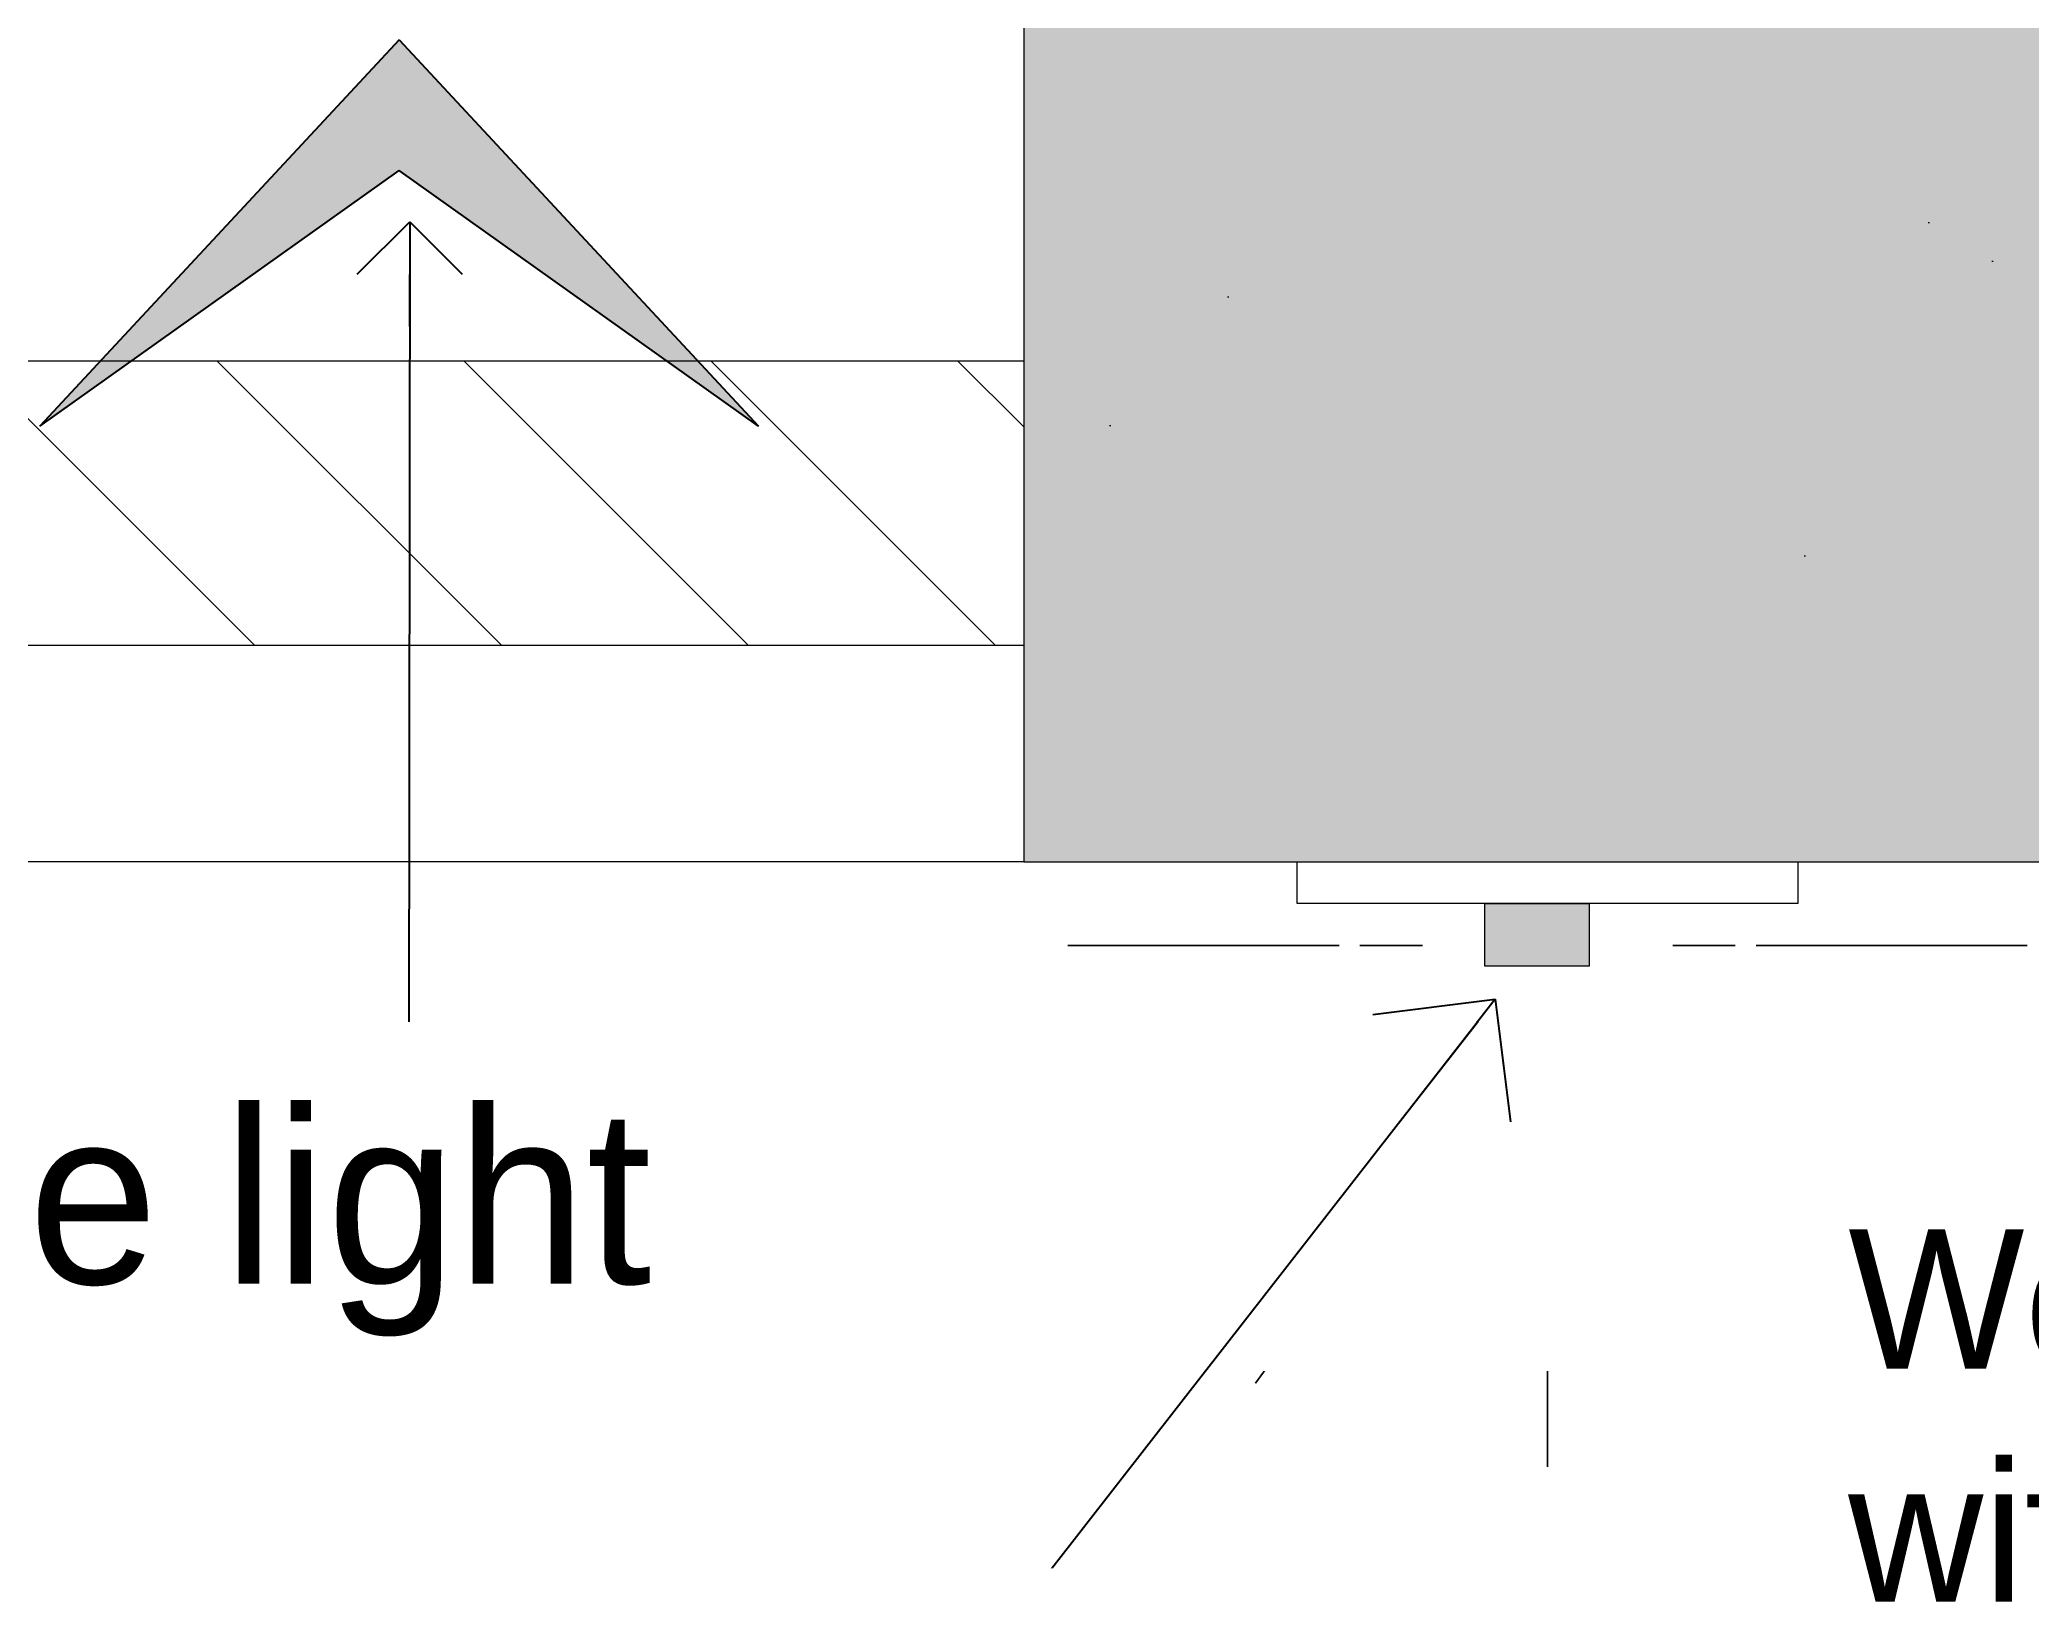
# Model space of a CAD drawing. Header units: inches. Extents: x -137722 to 81594, y -22256 to -1207.
# Drawn here: x -64406.656 to -64403.81, y -2416.778 to -2414.53 of the extents above; entities that cross this region are included whole.
import ezdxf

# ---------------------------------------------------------------- set-up
doc = ezdxf.new("R2010")
doc.units = ezdxf.units.IN
doc.header["$LTSCALE"] = 0.05
doc.header["$MEASUREMENT"] = 0
for name, color, linetype in [('Civil Dimension - Text', 7, 'Continuous'), ('Flooring Hatch', 251, 'Continuous'), ('text', 176, 'Continuous')]:
    doc.layers.add(name, color=color, linetype=linetype)
doc.layers.add('FURNITURE', color=36, linetype='Continuous', lineweight=18)
doc.layers.add('PDF6_RCP 1', color=7, linetype='Continuous', true_color=0xb9b9b9)
doc.styles.add('4MMOF3-8', font='ARIALN.TTF', dxfattribs={"height": 5.12})
doc.styles.add('9-128OF1-4', font='stylu.ttf')
doc.dimstyles.new('DIM 1-4', dxfattribs={"dimtxt": 3.0792, "dimasz": 1.82, "dimexe": 1.82, "dimexo": 0, "dimgap": 0.09, "dimtad": 0, "dimzin": 0, "dimdsep": 46, "dimlunit": 4, "dimtxsty": '9-128OF1-4', "dimblk": 'ARCHTICK', "dimcen": 1.8125, "dimdle": 1.82, "dimclrd": 8, "dimclre": 8, "dimadec": 0, "dimazin": 0, "dimtfac": 1, "dimtofl": 0, "dimtmove": 0, "dimatfit": 3, "dimldrblk": 'OPEN90', "dimfxl": 1, "dimtolj": 1, "dimtzin": 0, "dimlwd": -1, "dimarcsym": 0})
pattern_1 = [(127.5, (-109978.4844, 75098.0338), (-1.92682377, -0.062993358), [0, -1.52, 0, -1.7, 0, -1.625]), (97.5, (-109978.4844, 75098.0338), (-2.822146065, 1.769776705), [0, -0.82, 0, -1.37, 0, -0.525]), (57.5, (-109978.4844, 75096.8038), (-0.005659054, 3.114141862), [0, -0.5, 0, -1.8, 0, -2.35]), (47.5, (-109978.4844, 75096.8038), (-0.877675565, 3.006126605), [0, -0.25, 0, -1.18, 0, -1.35])]

# ---------------------------------------------------------------- blocks, each defined once
blk = doc.blocks.new('_ArchTick')
at = {"color": 0, "const_width": 0.15}
blk.add_lwpolyline([(-0.5, -0.5), (0.5, 0.5)], dxfattribs=at)
blk = doc.blocks.new('_Open90')
at = {"color": 0, "linetype": 'ByBlock', "lineweight": -2}
for p, q in [((-0.5, 0.5), (0, 0)), ((0, 0), (-1, 0)), ((0, 0), (-0.5, -0.5))]:
    blk.add_line(p, q, dxfattribs=at)
blk = doc.blocks.new('adwawd')
at = {"layer": 'Flooring Hatch', "ltscale": 50, "true_color": 0xcd6928, "transparency": 33554687}
h = blk.add_hatch(color=32, dxfattribs=at)
h.dxf.hatch_style = 1
h.paths.add_polyline_path([(-77941.344, -7094.037), (-77946.008, -7099.053), (-77941.344, -7095.735), (-77936.679, -7099.053)])
at = {"layer": 'Civil Dimension - Text', "color": 2, "ltscale": 50}
for p, q in [((-77941.344, -7094.037), (-77946.008, -7099.053)), ((-77941.344, -7094.037), (-77936.679, -7099.053)), ((-77946.008, -7099.053), (-77941.344, -7095.735)), ((-77936.679, -7099.053), (-77941.344, -7095.735))]:
    blk.add_line(p, q, dxfattribs=at)

msp = doc.modelspace()

# ---------------------------------------------------------------- hatches: boundary and pattern name
at = {"layer": 'FURNITURE', "ltscale": 50}
h = msp.add_hatch(dxfattribs=at)
h.set_pattern_fill('AR-SAND', color=256, angle=90)
h.set_pattern_definition(pattern_1)
h.paths.add_polyline_path([(-64403.7469, -2413.7079), (-64405.2469, -2413.7079), (-64405.2469, -2415.7079), (-64403.7469, -2415.7079)])
h = msp.add_hatch(dxfattribs=at)
h.set_pattern_fill('AR-SAND', color=256, angle=90)
h.set_pattern_definition(pattern_1)
h.paths.add_polyline_path([(-64405.2469, -2415.7079), (-64403.7469, -2415.7079), (-64403.7469, -2413.7079), (-64405.2469, -2413.7079)])
h = msp.add_hatch(dxfattribs=at)
h.set_pattern_fill('AR-SAND', color=256, angle=90)
h.set_pattern_definition(pattern_1)
h.paths.add_polyline_path([(-64405.2469, -2415.7079), (-64403.7469, -2415.7079), (-64403.7469, -2413.7079), (-64405.2469, -2413.7079)])
h = msp.add_hatch(color=256, dxfattribs=at)
h.dxf.hatch_style = 1
h.paths.add_polyline_path([(-64403.7469, -2413.7079), (-64405.2469, -2413.7079), (-64405.2469, -2415.7079), (-64403.7469, -2415.7079)])
h = msp.add_hatch(dxfattribs=at)
h.set_pattern_fill('ANSI31', color=256, scale=2, angle=90)
h.set_pattern_definition([(135, (-0.41622, -20.95254), (-0.1767766953, -0.1767766953), [])])
h.paths.add_polyline_path([(-64405.2469, -2415.3979), (-64405.2469, -2414.9906), (-64411.7279, -2414.9906), (-64411.7279, -2415.3979)])
at = {"layer": 'PDF6_RCP 1', "true_color": 0xf8d731}
msp.add_hatch(color=40, dxfattribs=at).paths.add_polyline_path([(-64404.4371, -2415.8572), (-64404.5865, -2415.8572), (-64404.5865, -2415.7676), (-64404.4371, -2415.7676)])

# ---------------------------------------------------------------- linework, layer by layer
at = {"layer": 'FURNITURE', "ltscale": 50}
for p, q in [((-64405.2469, -2414.9906), (-64411.7279, -2414.9906)), ((-64405.2469, -2415.3979), (-64411.7279, -2415.3979)), ((-64405.2469, -2415.7079), (-64411.7279, -2415.7079))]:
    msp.add_line(p, q, dxfattribs=at)
msp.add_lwpolyline([(-64403.7469, -2415.7079), (-64403.7469, -2413.7079), (-64405.2469, -2413.7079), (-64405.2469, -2415.7079)], close=True, dxfattribs=at)
at = {"layer": 'PDF6_RCP 1', "color": 244, "lineweight": 5, "true_color": 0x991b1e}
for points in [[(-64404.8553, -2415.7079), (-64404.1385, -2415.7079), (-64404.1385, -2415.7676), (-64404.8553, -2415.7676)], [(-64404.8553, -2415.7079), (-64404.1385, -2415.7079), (-64404.1385, -2415.7676), (-64404.8553, -2415.7676)], [(-64404.8553, -2415.7079), (-64404.1385, -2415.7079), (-64404.1385, -2415.7676), (-64404.8553, -2415.7676)], [(-64404.8553, -2415.7079), (-64404.1385, -2415.7079), (-64404.1385, -2415.7676), (-64404.8553, -2415.7676)], [(-64404.8553, -2415.7079), (-64404.1385, -2415.7079), (-64404.1385, -2415.7676), (-64404.8553, -2415.7676)], [(-64404.8553, -2415.7079), (-64404.1385, -2415.7079), (-64404.1385, -2415.7676), (-64404.8553, -2415.7676)], [(-64404.8553, -2415.7079), (-64404.1385, -2415.7079), (-64404.1385, -2415.7676), (-64404.8553, -2415.7676)], [(-64404.8553, -2415.7079), (-64404.1385, -2415.7079), (-64404.1385, -2415.7676), (-64404.8553, -2415.7676)], [(-64404.8553, -2415.7079), (-64404.1385, -2415.7079), (-64404.1385, -2415.7676), (-64404.8553, -2415.7676)], [(-64404.8553, -2415.7079), (-64404.1385, -2415.7079), (-64404.1385, -2415.7676), (-64404.8553, -2415.7676)], [(-64404.8553, -2415.7079), (-64404.1385, -2415.7079), (-64404.1385, -2415.7676), (-64404.8553, -2415.7676)], [(-64404.8553, -2415.7079), (-64404.1385, -2415.7079), (-64404.1385, -2415.7676), (-64404.8553, -2415.7676)], [(-64404.8553, -2415.7079), (-64404.1385, -2415.7079), (-64404.1385, -2415.7676), (-64404.8553, -2415.7676)], [(-64404.8553, -2415.7079), (-64404.1385, -2415.7079), (-64404.1385, -2415.7676), (-64404.8553, -2415.7676)], [(-64404.8553, -2415.7079), (-64404.1385, -2415.7079), (-64404.1385, -2415.7676), (-64404.8553, -2415.7676)], [(-64404.8553, -2415.7079), (-64404.1385, -2415.7079), (-64404.1385, -2415.7676), (-64404.8553, -2415.7676)], [(-64404.8553, -2415.7079), (-64404.1385, -2415.7079), (-64404.1385, -2415.7676), (-64404.8553, -2415.7676)], [(-64404.8553, -2415.7079), (-64404.1385, -2415.7079), (-64404.1385, -2415.7676), (-64404.8553, -2415.7676)], [(-64404.8553, -2415.7079), (-64404.1385, -2415.7079), (-64404.1385, -2415.7676), (-64404.8553, -2415.7676)], [(-64404.8553, -2415.7079), (-64404.1385, -2415.7079), (-64404.1385, -2415.7676), (-64404.8553, -2415.7676)], [(-64404.8553, -2415.7079), (-64404.1385, -2415.7079), (-64404.1385, -2415.7676), (-64404.8553, -2415.7676)], [(-64404.8553, -2415.7079), (-64404.1385, -2415.7079), (-64404.1385, -2415.7676), (-64404.8553, -2415.7676)], [(-64404.8553, -2415.7079), (-64404.1385, -2415.7079), (-64404.1385, -2415.7676), (-64404.8553, -2415.7676)], [(-64404.8553, -2415.7079), (-64404.1385, -2415.7079), (-64404.1385, -2415.7676), (-64404.8553, -2415.7676)], [(-64404.8553, -2415.7079), (-64404.1385, -2415.7079), (-64404.1385, -2415.7676), (-64404.8553, -2415.7676)], [(-64404.8553, -2415.7079), (-64404.1385, -2415.7079), (-64404.1385, -2415.7676), (-64404.8553, -2415.7676)], [(-64404.8553, -2415.7079), (-64404.1385, -2415.7079), (-64404.1385, -2415.7676), (-64404.8553, -2415.7676)], [(-64404.8553, -2415.7079), (-64404.1385, -2415.7079), (-64404.1385, -2415.7676), (-64404.8553, -2415.7676)], [(-64404.8553, -2415.7079), (-64404.1385, -2415.7079), (-64404.1385, -2415.7676), (-64404.8553, -2415.7676)], [(-64404.5865, -2415.7676), (-64404.4371, -2415.7676), (-64404.4371, -2415.8572), (-64404.5865, -2415.8572)], [(-64404.5865, -2415.7676), (-64404.4371, -2415.7676), (-64404.4371, -2415.8572), (-64404.5865, -2415.8572)], [(-64404.5865, -2415.7676), (-64404.4371, -2415.7676), (-64404.4371, -2415.8572), (-64404.5865, -2415.8572)], [(-64404.5865, -2415.7676), (-64404.4371, -2415.7676), (-64404.4371, -2415.8572), (-64404.5865, -2415.8572)], [(-64404.5865, -2415.7676), (-64404.4371, -2415.7676), (-64404.4371, -2415.8572), (-64404.5865, -2415.8572)], [(-64404.5865, -2415.7676), (-64404.4371, -2415.7676), (-64404.4371, -2415.8572), (-64404.5865, -2415.8572)], [(-64404.5865, -2415.7676), (-64404.4371, -2415.7676), (-64404.4371, -2415.8572), (-64404.5865, -2415.8572)], [(-64404.5865, -2415.7676), (-64404.4371, -2415.7676), (-64404.4371, -2415.8572), (-64404.5865, -2415.8572)], [(-64404.5865, -2415.7676), (-64404.4371, -2415.7676), (-64404.4371, -2415.8572), (-64404.5865, -2415.8572)], [(-64404.5865, -2415.7676), (-64404.4371, -2415.7676), (-64404.4371, -2415.8572), (-64404.5865, -2415.8572)], [(-64404.5865, -2415.7676), (-64404.4371, -2415.7676), (-64404.4371, -2415.8572), (-64404.5865, -2415.8572)], [(-64404.5865, -2415.7676), (-64404.4371, -2415.7676), (-64404.4371, -2415.8572), (-64404.5865, -2415.8572)], [(-64404.5865, -2415.7676), (-64404.4371, -2415.7676), (-64404.4371, -2415.8572), (-64404.5865, -2415.8572)], [(-64404.5865, -2415.7676), (-64404.4371, -2415.7676), (-64404.4371, -2415.8572), (-64404.5865, -2415.8572)], [(-64404.5865, -2415.7676), (-64404.4371, -2415.7676), (-64404.4371, -2415.8572), (-64404.5865, -2415.8572)], [(-64404.5865, -2415.7676), (-64404.4371, -2415.7676), (-64404.4371, -2415.8572), (-64404.5865, -2415.8572)], [(-64404.5865, -2415.7676), (-64404.4371, -2415.7676), (-64404.4371, -2415.8572), (-64404.5865, -2415.8572)], [(-64404.5865, -2415.7676), (-64404.4371, -2415.7676), (-64404.4371, -2415.8572), (-64404.5865, -2415.8572)], [(-64404.5865, -2415.7676), (-64404.4371, -2415.7676), (-64404.4371, -2415.8572), (-64404.5865, -2415.8572)], [(-64404.5865, -2415.7676), (-64404.4371, -2415.7676), (-64404.4371, -2415.8572), (-64404.5865, -2415.8572)], [(-64404.5865, -2415.7676), (-64404.4371, -2415.7676), (-64404.4371, -2415.8572), (-64404.5865, -2415.8572)], [(-64404.5865, -2415.7676), (-64404.4371, -2415.7676), (-64404.4371, -2415.8572), (-64404.5865, -2415.8572)], [(-64404.5865, -2415.7676), (-64404.4371, -2415.7676), (-64404.4371, -2415.8572), (-64404.5865, -2415.8572)], [(-64404.5865, -2415.7676), (-64404.4371, -2415.7676), (-64404.4371, -2415.8572), (-64404.5865, -2415.8572)], [(-64404.5865, -2415.7676), (-64404.4371, -2415.7676), (-64404.4371, -2415.8572), (-64404.5865, -2415.8572)], [(-64404.5865, -2415.7676), (-64404.4371, -2415.7676), (-64404.4371, -2415.8572), (-64404.5865, -2415.8572)], [(-64404.5865, -2415.7676), (-64404.4371, -2415.7676), (-64404.4371, -2415.8572), (-64404.5865, -2415.8572)], [(-64404.5865, -2415.7676), (-64404.4371, -2415.7676), (-64404.4371, -2415.8572), (-64404.5865, -2415.8572)], [(-64404.5865, -2415.7676), (-64404.4371, -2415.7676), (-64404.4371, -2415.8572), (-64404.5865, -2415.8572)]]:
    msp.add_lwpolyline(points, close=True, dxfattribs=at)
at = {"layer": 'PDF6_RCP 1', "color": 244, "lineweight": 0, "true_color": 0x991b1e}
for points in [[(-64404.7955, -2415.8273), (-64405.1838, -2415.8273)], [(-64404.7955, -2415.8273), (-64405.1838, -2415.8273)], [(-64404.6761, -2415.8273), (-64404.7657, -2415.8273)], [(-64404.6761, -2415.8273), (-64404.7657, -2415.8273)], [(-64404.3177, -2415.8273), (-64404.2281, -2415.8273)], [(-64404.3177, -2415.8273), (-64404.2281, -2415.8273)], [(-64404.1982, -2415.8273), (-64403.81, -2415.8273)], [(-64404.1982, -2415.8273), (-64403.81, -2415.8273)], [(-64404.6761, -2415.9468), (-64404.7657, -2415.9766)], [(-64404.6761, -2415.9468), (-64404.7657, -2415.9766)], [(-64404.3177, -2415.9468), (-64404.258, -2415.9766)], [(-64404.3177, -2415.9468), (-64404.258, -2415.9766)], [(-64404.7955, -2415.9766), (-64405.1539, -2416.0961)], [(-64404.7955, -2415.9766), (-64405.1539, -2416.0961)], [(-64404.1982, -2415.9766), (-64403.8398, -2416.0961)], [(-64404.1982, -2415.9766), (-64403.8398, -2416.0961)], [(-64404.6163, -2416.0364), (-64404.6462, -2416.0961)], [(-64404.6163, -2416.0364), (-64404.6462, -2416.0961)], [(-64404.3774, -2416.0364), (-64404.3475, -2416.0961)], [(-64404.3774, -2416.0364), (-64404.3475, -2416.0961)], [(-64404.4969, -2416.0662), (-64404.4969, -2416.1558)], [(-64404.4969, -2416.0662), (-64404.4969, -2416.1558)], [(-64404.6761, -2416.126), (-64404.915, -2416.4545)], [(-64404.6761, -2416.126), (-64404.915, -2416.4545)], [(-64404.3177, -2416.126), (-64404.0788, -2416.4545)], [(-64404.3177, -2416.126), (-64404.0788, -2416.4545)], [(-64404.4969, -2416.1857), (-64404.4969, -2416.574)], [(-64404.4969, -2416.1857), (-64404.4969, -2416.574)]]:
    msp.add_lwpolyline(points, close=True, dxfattribs=at)
for points in [[(-64405.1838, -2415.8273), (-64404.7955, -2415.8273)], [(-64405.1838, -2415.8273), (-64404.7955, -2415.8273)], [(-64405.1838, -2415.8273), (-64404.7955, -2415.8273)], [(-64405.1838, -2415.8273), (-64404.7955, -2415.8273)], [(-64405.1838, -2415.8273), (-64404.7955, -2415.8273)], [(-64405.1838, -2415.8273), (-64404.7955, -2415.8273)], [(-64405.1838, -2415.8273), (-64404.7955, -2415.8273)], [(-64405.1838, -2415.8273), (-64404.7955, -2415.8273)], [(-64405.1838, -2415.8273), (-64404.7955, -2415.8273)], [(-64405.1838, -2415.8273), (-64404.7955, -2415.8273)], [(-64405.1838, -2415.8273), (-64404.7955, -2415.8273)], [(-64405.1838, -2415.8273), (-64404.7955, -2415.8273)], [(-64405.1838, -2415.8273), (-64404.7955, -2415.8273)], [(-64405.1838, -2415.8273), (-64404.7955, -2415.8273)], [(-64405.1838, -2415.8273), (-64404.7955, -2415.8273)], [(-64405.1838, -2415.8273), (-64404.7955, -2415.8273)], [(-64405.1838, -2415.8273), (-64404.7955, -2415.8273)], [(-64405.1838, -2415.8273), (-64404.7955, -2415.8273)], [(-64405.1838, -2415.8273), (-64404.7955, -2415.8273)], [(-64405.1838, -2415.8273), (-64404.7955, -2415.8273)], [(-64405.1838, -2415.8273), (-64404.7955, -2415.8273)], [(-64405.1838, -2415.8273), (-64404.7955, -2415.8273)], [(-64405.1838, -2415.8273), (-64404.7955, -2415.8273)], [(-64405.1838, -2415.8273), (-64404.7955, -2415.8273)], [(-64405.1838, -2415.8273), (-64404.7955, -2415.8273)], [(-64404.7657, -2415.8273), (-64404.6761, -2415.8273)], [(-64404.7657, -2415.8273), (-64404.6761, -2415.8273)], [(-64404.7657, -2415.8273), (-64404.6761, -2415.8273)], [(-64404.7657, -2415.8273), (-64404.6761, -2415.8273)], [(-64404.7657, -2415.8273), (-64404.6761, -2415.8273)], [(-64404.7657, -2415.8273), (-64404.6761, -2415.8273)], [(-64404.7657, -2415.8273), (-64404.6761, -2415.8273)], [(-64404.7657, -2415.8273), (-64404.6761, -2415.8273)], [(-64404.7657, -2415.8273), (-64404.6761, -2415.8273)], [(-64404.7657, -2415.8273), (-64404.6761, -2415.8273)], [(-64404.7657, -2415.8273), (-64404.6761, -2415.8273)], [(-64404.7657, -2415.8273), (-64404.6761, -2415.8273)], [(-64404.7657, -2415.8273), (-64404.6761, -2415.8273)], [(-64404.7657, -2415.8273), (-64404.6761, -2415.8273)], [(-64404.7657, -2415.8273), (-64404.6761, -2415.8273)], [(-64404.7657, -2415.8273), (-64404.6761, -2415.8273)], [(-64404.7657, -2415.8273), (-64404.6761, -2415.8273)], [(-64404.7657, -2415.8273), (-64404.6761, -2415.8273)], [(-64404.7657, -2415.8273), (-64404.6761, -2415.8273)], [(-64404.7657, -2415.8273), (-64404.6761, -2415.8273)], [(-64404.7657, -2415.8273), (-64404.6761, -2415.8273)], [(-64404.7657, -2415.8273), (-64404.6761, -2415.8273)], [(-64404.7657, -2415.8273), (-64404.6761, -2415.8273)], [(-64404.7657, -2415.8273), (-64404.6761, -2415.8273)], [(-64404.7657, -2415.8273), (-64404.6761, -2415.8273)], [(-64404.2281, -2415.8273), (-64404.3177, -2415.8273)], [(-64404.2281, -2415.8273), (-64404.3177, -2415.8273)], [(-64404.2281, -2415.8273), (-64404.3177, -2415.8273)], [(-64404.2281, -2415.8273), (-64404.3177, -2415.8273)], [(-64404.2281, -2415.8273), (-64404.3177, -2415.8273)], [(-64404.2281, -2415.8273), (-64404.3177, -2415.8273)], [(-64404.2281, -2415.8273), (-64404.3177, -2415.8273)], [(-64404.2281, -2415.8273), (-64404.3177, -2415.8273)], [(-64404.2281, -2415.8273), (-64404.3177, -2415.8273)], [(-64404.2281, -2415.8273), (-64404.3177, -2415.8273)], [(-64404.2281, -2415.8273), (-64404.3177, -2415.8273)], [(-64404.2281, -2415.8273), (-64404.3177, -2415.8273)], [(-64404.2281, -2415.8273), (-64404.3177, -2415.8273)], [(-64404.2281, -2415.8273), (-64404.3177, -2415.8273)], [(-64404.2281, -2415.8273), (-64404.3177, -2415.8273)], [(-64404.2281, -2415.8273), (-64404.3177, -2415.8273)], [(-64404.2281, -2415.8273), (-64404.3177, -2415.8273)], [(-64404.2281, -2415.8273), (-64404.3177, -2415.8273)], [(-64404.2281, -2415.8273), (-64404.3177, -2415.8273)], [(-64404.2281, -2415.8273), (-64404.3177, -2415.8273)], [(-64404.2281, -2415.8273), (-64404.3177, -2415.8273)], [(-64404.2281, -2415.8273), (-64404.3177, -2415.8273)], [(-64404.2281, -2415.8273), (-64404.3177, -2415.8273)], [(-64404.2281, -2415.8273), (-64404.3177, -2415.8273)], [(-64404.2281, -2415.8273), (-64404.3177, -2415.8273)], [(-64403.81, -2415.8273), (-64404.1982, -2415.8273)], [(-64403.81, -2415.8273), (-64404.1982, -2415.8273)], [(-64403.81, -2415.8273), (-64404.1982, -2415.8273)], [(-64403.81, -2415.8273), (-64404.1982, -2415.8273)], [(-64403.81, -2415.8273), (-64404.1982, -2415.8273)], [(-64403.81, -2415.8273), (-64404.1982, -2415.8273)], [(-64403.81, -2415.8273), (-64404.1982, -2415.8273)], [(-64403.81, -2415.8273), (-64404.1982, -2415.8273)], [(-64403.81, -2415.8273), (-64404.1982, -2415.8273)], [(-64403.81, -2415.8273), (-64404.1982, -2415.8273)], [(-64403.81, -2415.8273), (-64404.1982, -2415.8273)], [(-64403.81, -2415.8273), (-64404.1982, -2415.8273)], [(-64403.81, -2415.8273), (-64404.1982, -2415.8273)], [(-64403.81, -2415.8273), (-64404.1982, -2415.8273)], [(-64403.81, -2415.8273), (-64404.1982, -2415.8273)], [(-64403.81, -2415.8273), (-64404.1982, -2415.8273)], [(-64403.81, -2415.8273), (-64404.1982, -2415.8273)], [(-64403.81, -2415.8273), (-64404.1982, -2415.8273)], [(-64403.81, -2415.8273), (-64404.1982, -2415.8273)], [(-64403.81, -2415.8273), (-64404.1982, -2415.8273)], [(-64403.81, -2415.8273), (-64404.1982, -2415.8273)], [(-64403.81, -2415.8273), (-64404.1982, -2415.8273)], [(-64403.81, -2415.8273), (-64404.1982, -2415.8273)], [(-64403.81, -2415.8273), (-64404.1982, -2415.8273)], [(-64403.81, -2415.8273), (-64404.1982, -2415.8273)], [(-64404.7657, -2415.9766), (-64404.6761, -2415.9468)], [(-64404.7657, -2415.9766), (-64404.6761, -2415.9468)], [(-64404.7657, -2415.9766), (-64404.6761, -2415.9468)], [(-64404.7657, -2415.9766), (-64404.6761, -2415.9468)], [(-64404.7657, -2415.9766), (-64404.6761, -2415.9468)], [(-64404.7657, -2415.9766), (-64404.6761, -2415.9468)], [(-64404.7657, -2415.9766), (-64404.6761, -2415.9468)], [(-64404.7657, -2415.9766), (-64404.6761, -2415.9468)], [(-64404.7657, -2415.9766), (-64404.6761, -2415.9468)], [(-64404.7657, -2415.9766), (-64404.6761, -2415.9468)], [(-64404.7657, -2415.9766), (-64404.6761, -2415.9468)], [(-64404.7657, -2415.9766), (-64404.6761, -2415.9468)], [(-64404.7657, -2415.9766), (-64404.6761, -2415.9468)], [(-64404.7657, -2415.9766), (-64404.6761, -2415.9468)], [(-64404.7657, -2415.9766), (-64404.6761, -2415.9468)], [(-64404.7657, -2415.9766), (-64404.6761, -2415.9468)], [(-64404.7657, -2415.9766), (-64404.6761, -2415.9468)], [(-64404.7657, -2415.9766), (-64404.6761, -2415.9468)], [(-64404.7657, -2415.9766), (-64404.6761, -2415.9468)], [(-64404.7657, -2415.9766), (-64404.6761, -2415.9468)], [(-64404.7657, -2415.9766), (-64404.6761, -2415.9468)], [(-64404.7657, -2415.9766), (-64404.6761, -2415.9468)], [(-64404.7657, -2415.9766), (-64404.6761, -2415.9468)], [(-64404.7657, -2415.9766), (-64404.6761, -2415.9468)], [(-64404.7657, -2415.9766), (-64404.6761, -2415.9468)], [(-64404.258, -2415.9766), (-64404.3177, -2415.9468)], [(-64404.258, -2415.9766), (-64404.3177, -2415.9468)], [(-64404.258, -2415.9766), (-64404.3177, -2415.9468)], [(-64404.258, -2415.9766), (-64404.3177, -2415.9468)], [(-64404.258, -2415.9766), (-64404.3177, -2415.9468)], [(-64404.258, -2415.9766), (-64404.3177, -2415.9468)], [(-64404.258, -2415.9766), (-64404.3177, -2415.9468)], [(-64404.258, -2415.9766), (-64404.3177, -2415.9468)], [(-64404.258, -2415.9766), (-64404.3177, -2415.9468)], [(-64404.258, -2415.9766), (-64404.3177, -2415.9468)], [(-64404.258, -2415.9766), (-64404.3177, -2415.9468)], [(-64404.258, -2415.9766), (-64404.3177, -2415.9468)], [(-64404.258, -2415.9766), (-64404.3177, -2415.9468)], [(-64404.258, -2415.9766), (-64404.3177, -2415.9468)], [(-64404.258, -2415.9766), (-64404.3177, -2415.9468)], [(-64404.258, -2415.9766), (-64404.3177, -2415.9468)], [(-64404.258, -2415.9766), (-64404.3177, -2415.9468)], [(-64404.258, -2415.9766), (-64404.3177, -2415.9468)], [(-64404.258, -2415.9766), (-64404.3177, -2415.9468)], [(-64404.258, -2415.9766), (-64404.3177, -2415.9468)], [(-64404.258, -2415.9766), (-64404.3177, -2415.9468)], [(-64404.258, -2415.9766), (-64404.3177, -2415.9468)], [(-64404.258, -2415.9766), (-64404.3177, -2415.9468)], [(-64404.258, -2415.9766), (-64404.3177, -2415.9468)], [(-64404.258, -2415.9766), (-64404.3177, -2415.9468)], [(-64405.1539, -2416.0961), (-64404.7955, -2415.9766)], [(-64405.1539, -2416.0961), (-64404.7955, -2415.9766)], [(-64405.1539, -2416.0961), (-64404.7955, -2415.9766)], [(-64405.1539, -2416.0961), (-64404.7955, -2415.9766)], [(-64405.1539, -2416.0961), (-64404.7955, -2415.9766)], [(-64405.1539, -2416.0961), (-64404.7955, -2415.9766)], [(-64405.1539, -2416.0961), (-64404.7955, -2415.9766)], [(-64405.1539, -2416.0961), (-64404.7955, -2415.9766)], [(-64405.1539, -2416.0961), (-64404.7955, -2415.9766)], [(-64405.1539, -2416.0961), (-64404.7955, -2415.9766)], [(-64405.1539, -2416.0961), (-64404.7955, -2415.9766)], [(-64405.1539, -2416.0961), (-64404.7955, -2415.9766)], [(-64405.1539, -2416.0961), (-64404.7955, -2415.9766)], [(-64405.1539, -2416.0961), (-64404.7955, -2415.9766)], [(-64405.1539, -2416.0961), (-64404.7955, -2415.9766)], [(-64405.1539, -2416.0961), (-64404.7955, -2415.9766)], [(-64405.1539, -2416.0961), (-64404.7955, -2415.9766)], [(-64405.1539, -2416.0961), (-64404.7955, -2415.9766)], [(-64405.1539, -2416.0961), (-64404.7955, -2415.9766)], [(-64405.1539, -2416.0961), (-64404.7955, -2415.9766)], [(-64405.1539, -2416.0961), (-64404.7955, -2415.9766)], [(-64405.1539, -2416.0961), (-64404.7955, -2415.9766)], [(-64405.1539, -2416.0961), (-64404.7955, -2415.9766)], [(-64405.1539, -2416.0961), (-64404.7955, -2415.9766)], [(-64405.1539, -2416.0961), (-64404.7955, -2415.9766)], [(-64403.8398, -2416.0961), (-64404.1982, -2415.9766)], [(-64403.8398, -2416.0961), (-64404.1982, -2415.9766)], [(-64403.8398, -2416.0961), (-64404.1982, -2415.9766)], [(-64403.8398, -2416.0961), (-64404.1982, -2415.9766)], [(-64403.8398, -2416.0961), (-64404.1982, -2415.9766)], [(-64403.8398, -2416.0961), (-64404.1982, -2415.9766)], [(-64403.8398, -2416.0961), (-64404.1982, -2415.9766)], [(-64403.8398, -2416.0961), (-64404.1982, -2415.9766)], [(-64403.8398, -2416.0961), (-64404.1982, -2415.9766)], [(-64403.8398, -2416.0961), (-64404.1982, -2415.9766)], [(-64403.8398, -2416.0961), (-64404.1982, -2415.9766)], [(-64403.8398, -2416.0961), (-64404.1982, -2415.9766)], [(-64403.8398, -2416.0961), (-64404.1982, -2415.9766)], [(-64403.8398, -2416.0961), (-64404.1982, -2415.9766)], [(-64403.8398, -2416.0961), (-64404.1982, -2415.9766)], [(-64403.8398, -2416.0961), (-64404.1982, -2415.9766)], [(-64403.8398, -2416.0961), (-64404.1982, -2415.9766)], [(-64403.8398, -2416.0961), (-64404.1982, -2415.9766)], [(-64403.8398, -2416.0961), (-64404.1982, -2415.9766)], [(-64403.8398, -2416.0961), (-64404.1982, -2415.9766)], [(-64403.8398, -2416.0961), (-64404.1982, -2415.9766)], [(-64403.8398, -2416.0961), (-64404.1982, -2415.9766)], [(-64403.8398, -2416.0961), (-64404.1982, -2415.9766)], [(-64403.8398, -2416.0961), (-64404.1982, -2415.9766)], [(-64403.8398, -2416.0961), (-64404.1982, -2415.9766)], [(-64404.6462, -2416.0961), (-64404.6163, -2416.0364)], [(-64404.6462, -2416.0961), (-64404.6163, -2416.0364)], [(-64404.6462, -2416.0961), (-64404.6163, -2416.0364)], [(-64404.6462, -2416.0961), (-64404.6163, -2416.0364)], [(-64404.6462, -2416.0961), (-64404.6163, -2416.0364)], [(-64404.6462, -2416.0961), (-64404.6163, -2416.0364)], [(-64404.6462, -2416.0961), (-64404.6163, -2416.0364)], [(-64404.6462, -2416.0961), (-64404.6163, -2416.0364)], [(-64404.6462, -2416.0961), (-64404.6163, -2416.0364)], [(-64404.6462, -2416.0961), (-64404.6163, -2416.0364)], [(-64404.6462, -2416.0961), (-64404.6163, -2416.0364)], [(-64404.6462, -2416.0961), (-64404.6163, -2416.0364)], [(-64404.6462, -2416.0961), (-64404.6163, -2416.0364)], [(-64404.6462, -2416.0961), (-64404.6163, -2416.0364)], [(-64404.6462, -2416.0961), (-64404.6163, -2416.0364)], [(-64404.6462, -2416.0961), (-64404.6163, -2416.0364)], [(-64404.6462, -2416.0961), (-64404.6163, -2416.0364)], [(-64404.6462, -2416.0961), (-64404.6163, -2416.0364)], [(-64404.6462, -2416.0961), (-64404.6163, -2416.0364)], [(-64404.6462, -2416.0961), (-64404.6163, -2416.0364)], [(-64404.6462, -2416.0961), (-64404.6163, -2416.0364)], [(-64404.6462, -2416.0961), (-64404.6163, -2416.0364)], [(-64404.6462, -2416.0961), (-64404.6163, -2416.0364)], [(-64404.6462, -2416.0961), (-64404.6163, -2416.0364)], [(-64404.6462, -2416.0961), (-64404.6163, -2416.0364)], [(-64404.3475, -2416.0961), (-64404.3774, -2416.0364)], [(-64404.3475, -2416.0961), (-64404.3774, -2416.0364)], [(-64404.3475, -2416.0961), (-64404.3774, -2416.0364)], [(-64404.3475, -2416.0961), (-64404.3774, -2416.0364)], [(-64404.3475, -2416.0961), (-64404.3774, -2416.0364)], [(-64404.3475, -2416.0961), (-64404.3774, -2416.0364)], [(-64404.3475, -2416.0961), (-64404.3774, -2416.0364)], [(-64404.3475, -2416.0961), (-64404.3774, -2416.0364)], [(-64404.3475, -2416.0961), (-64404.3774, -2416.0364)], [(-64404.3475, -2416.0961), (-64404.3774, -2416.0364)], [(-64404.3475, -2416.0961), (-64404.3774, -2416.0364)], [(-64404.3475, -2416.0961), (-64404.3774, -2416.0364)], [(-64404.3475, -2416.0961), (-64404.3774, -2416.0364)], [(-64404.3475, -2416.0961), (-64404.3774, -2416.0364)], [(-64404.3475, -2416.0961), (-64404.3774, -2416.0364)], [(-64404.3475, -2416.0961), (-64404.3774, -2416.0364)], [(-64404.3475, -2416.0961), (-64404.3774, -2416.0364)], [(-64404.3475, -2416.0961), (-64404.3774, -2416.0364)], [(-64404.3475, -2416.0961), (-64404.3774, -2416.0364)], [(-64404.3475, -2416.0961), (-64404.3774, -2416.0364)], [(-64404.3475, -2416.0961), (-64404.3774, -2416.0364)], [(-64404.3475, -2416.0961), (-64404.3774, -2416.0364)], [(-64404.3475, -2416.0961), (-64404.3774, -2416.0364)], [(-64404.3475, -2416.0961), (-64404.3774, -2416.0364)], [(-64404.3475, -2416.0961), (-64404.3774, -2416.0364)], [(-64404.4969, -2416.1558), (-64404.4969, -2416.0662)], [(-64404.4969, -2416.1558), (-64404.4969, -2416.0662)], [(-64404.4969, -2416.1558), (-64404.4969, -2416.0662)], [(-64404.4969, -2416.1558), (-64404.4969, -2416.0662)], [(-64404.4969, -2416.1558), (-64404.4969, -2416.0662)], [(-64404.4969, -2416.1558), (-64404.4969, -2416.0662)], [(-64404.4969, -2416.1558), (-64404.4969, -2416.0662)], [(-64404.4969, -2416.1558), (-64404.4969, -2416.0662)], [(-64404.4969, -2416.1558), (-64404.4969, -2416.0662)], [(-64404.4969, -2416.1558), (-64404.4969, -2416.0662)], [(-64404.4969, -2416.1558), (-64404.4969, -2416.0662)], [(-64404.4969, -2416.1558), (-64404.4969, -2416.0662)], [(-64404.4969, -2416.1558), (-64404.4969, -2416.0662)], [(-64404.4969, -2416.1558), (-64404.4969, -2416.0662)], [(-64404.4969, -2416.1558), (-64404.4969, -2416.0662)], [(-64404.4969, -2416.1558), (-64404.4969, -2416.0662)], [(-64404.4969, -2416.1558), (-64404.4969, -2416.0662)], [(-64404.4969, -2416.1558), (-64404.4969, -2416.0662)], [(-64404.4969, -2416.1558), (-64404.4969, -2416.0662)], [(-64404.4969, -2416.1558), (-64404.4969, -2416.0662)], [(-64404.4969, -2416.1558), (-64404.4969, -2416.0662)], [(-64404.4969, -2416.1558), (-64404.4969, -2416.0662)], [(-64404.4969, -2416.1558), (-64404.4969, -2416.0662)], [(-64404.4969, -2416.1558), (-64404.4969, -2416.0662)], [(-64404.4969, -2416.1558), (-64404.4969, -2416.0662)], [(-64404.915, -2416.4545), (-64404.6761, -2416.126)], [(-64404.915, -2416.4545), (-64404.6761, -2416.126)], [(-64404.915, -2416.4545), (-64404.6761, -2416.126)], [(-64404.915, -2416.4545), (-64404.6761, -2416.126)], [(-64404.915, -2416.4545), (-64404.6761, -2416.126)], [(-64404.915, -2416.4545), (-64404.6761, -2416.126)], [(-64404.915, -2416.4545), (-64404.6761, -2416.126)], [(-64404.915, -2416.4545), (-64404.6761, -2416.126)], [(-64404.915, -2416.4545), (-64404.6761, -2416.126)], [(-64404.915, -2416.4545), (-64404.6761, -2416.126)], [(-64404.915, -2416.4545), (-64404.6761, -2416.126)], [(-64404.915, -2416.4545), (-64404.6761, -2416.126)], [(-64404.915, -2416.4545), (-64404.6761, -2416.126)], [(-64404.915, -2416.4545), (-64404.6761, -2416.126)], [(-64404.915, -2416.4545), (-64404.6761, -2416.126)], [(-64404.915, -2416.4545), (-64404.6761, -2416.126)], [(-64404.915, -2416.4545), (-64404.6761, -2416.126)], [(-64404.915, -2416.4545), (-64404.6761, -2416.126)], [(-64404.915, -2416.4545), (-64404.6761, -2416.126)], [(-64404.915, -2416.4545), (-64404.6761, -2416.126)], [(-64404.915, -2416.4545), (-64404.6761, -2416.126)], [(-64404.915, -2416.4545), (-64404.6761, -2416.126)], [(-64404.915, -2416.4545), (-64404.6761, -2416.126)], [(-64404.915, -2416.4545), (-64404.6761, -2416.126)], [(-64404.915, -2416.4545), (-64404.6761, -2416.126)], [(-64404.0788, -2416.4545), (-64404.3177, -2416.126)], [(-64404.0788, -2416.4545), (-64404.3177, -2416.126)], [(-64404.0788, -2416.4545), (-64404.3177, -2416.126)], [(-64404.0788, -2416.4545), (-64404.3177, -2416.126)], [(-64404.0788, -2416.4545), (-64404.3177, -2416.126)], [(-64404.0788, -2416.4545), (-64404.3177, -2416.126)], [(-64404.0788, -2416.4545), (-64404.3177, -2416.126)], [(-64404.0788, -2416.4545), (-64404.3177, -2416.126)], [(-64404.0788, -2416.4545), (-64404.3177, -2416.126)], [(-64404.0788, -2416.4545), (-64404.3177, -2416.126)], [(-64404.0788, -2416.4545), (-64404.3177, -2416.126)], [(-64404.0788, -2416.4545), (-64404.3177, -2416.126)], [(-64404.0788, -2416.4545), (-64404.3177, -2416.126)], [(-64404.0788, -2416.4545), (-64404.3177, -2416.126)], [(-64404.0788, -2416.4545), (-64404.3177, -2416.126)], [(-64404.0788, -2416.4545), (-64404.3177, -2416.126)], [(-64404.0788, -2416.4545), (-64404.3177, -2416.126)], [(-64404.0788, -2416.4545), (-64404.3177, -2416.126)], [(-64404.0788, -2416.4545), (-64404.3177, -2416.126)], [(-64404.0788, -2416.4545), (-64404.3177, -2416.126)], [(-64404.0788, -2416.4545), (-64404.3177, -2416.126)], [(-64404.0788, -2416.4545), (-64404.3177, -2416.126)], [(-64404.0788, -2416.4545), (-64404.3177, -2416.126)], [(-64404.0788, -2416.4545), (-64404.3177, -2416.126)], [(-64404.0788, -2416.4545), (-64404.3177, -2416.126)], [(-64404.4969, -2416.574), (-64404.4969, -2416.1857)], [(-64404.4969, -2416.574), (-64404.4969, -2416.1857)], [(-64404.4969, -2416.574), (-64404.4969, -2416.1857)], [(-64404.4969, -2416.574), (-64404.4969, -2416.1857)], [(-64404.4969, -2416.574), (-64404.4969, -2416.1857)], [(-64404.4969, -2416.574), (-64404.4969, -2416.1857)], [(-64404.4969, -2416.574), (-64404.4969, -2416.1857)], [(-64404.4969, -2416.574), (-64404.4969, -2416.1857)], [(-64404.4969, -2416.574), (-64404.4969, -2416.1857)], [(-64404.4969, -2416.574), (-64404.4969, -2416.1857)], [(-64404.4969, -2416.574), (-64404.4969, -2416.1857)], [(-64404.4969, -2416.574), (-64404.4969, -2416.1857)], [(-64404.4969, -2416.574), (-64404.4969, -2416.1857)], [(-64404.4969, -2416.574), (-64404.4969, -2416.1857)], [(-64404.4969, -2416.574), (-64404.4969, -2416.1857)], [(-64404.4969, -2416.574), (-64404.4969, -2416.1857)], [(-64404.4969, -2416.574), (-64404.4969, -2416.1857)], [(-64404.4969, -2416.574), (-64404.4969, -2416.1857)], [(-64404.4969, -2416.574), (-64404.4969, -2416.1857)], [(-64404.4969, -2416.574), (-64404.4969, -2416.1857)], [(-64404.4969, -2416.574), (-64404.4969, -2416.1857)], [(-64404.4969, -2416.574), (-64404.4969, -2416.1857)], [(-64404.4969, -2416.574), (-64404.4969, -2416.1857)], [(-64404.4969, -2416.574), (-64404.4969, -2416.1857)], [(-64404.4969, -2416.574), (-64404.4969, -2416.1857)]]:
    msp.add_lwpolyline(points, dxfattribs=at)

# ---------------------------------------------------------------- block references
at = {"layer": 'Civil Dimension - Text', "xscale": -0.1103349183939853, "yscale": 0.1103349183939853, "zscale": 0.1103349183939853}
msp.add_blockref('adwawd', (-73005.7932, -1631.8104), dxfattribs=at)

# ---------------------------------------------------------------- leaders
at = {"layer": 'Civil Dimension - Text', "ltscale": 50}
msp.add_leader([(-64406.1263, -2414.7911), (-64406.1275, -2415.9721)], dimstyle='DIM 1-4', override={"dimasz": 0.15, "dimclrt": 256, "dimfxl": 0, "dimarcsym": 1}, dxfattribs=at)

# ---------------------------------------------------------------- next in the draw order: texts
at = {"layer": 'text', "ltscale": 50, "insert": (-64407.4341, -2416.2247), "char_height": 0.25, "attachment_point": 4, "style": '4MMOF3-8', "bg_fill": 2}
msp.add_mtext_dynamic_manual_height_columns('{\\fStylus BT|b0|i0|c0|p34;Profile light}', width=69.876759, gutter_width=15.396, heights=[0], dxfattribs=at)

# ---------------------------------------------------------------- next in the draw order: texts
at = {"layer": 'text', "ltscale": 50, "insert": (-64404.0663, -2416.5306), "char_height": 0.2, "attachment_point": 4, "style": '4MMOF3-8', "bg_fill": 2}
msp.add_mtext_dynamic_manual_height_columns('{\\fStylus BT|b0|i0|c0|p34;Wooden patti\\Pwith matt black polish}', width=69.876759, gutter_width=15.396, heights=[0], dxfattribs=at)

# ---------------------------------------------------------------- next in the draw order: leaders
at = {"layer": 'Civil Dimension - Text', "ltscale": 50}
msp.add_leader([(-64404.5719, -2415.9045), (-64405.2521, -2416.778)], dimstyle='DIM 1-4', override={"dimasz": 0.25, "dimclrt": 256, "dimfxl": 0, "dimarcsym": 1}, dxfattribs=at)

# ---------------------------------------------------------------- next in the draw order: texts
at = {"layer": 'text', "ltscale": 50, "insert": (-64474.6525, -2417.0073), "char_height": 0.25, "attachment_point": 4, "style": '4MMOF3-8', "bg_fill": 2}
msp.add_mtext_dynamic_manual_height_columns('\\pi68.05611;{\\fStylus BT|b0|i0|c0|p34;profile light}', width=69.876759, gutter_width=15.396, heights=[0], dxfattribs=at)

doc.saveas('drawing.dxf')
